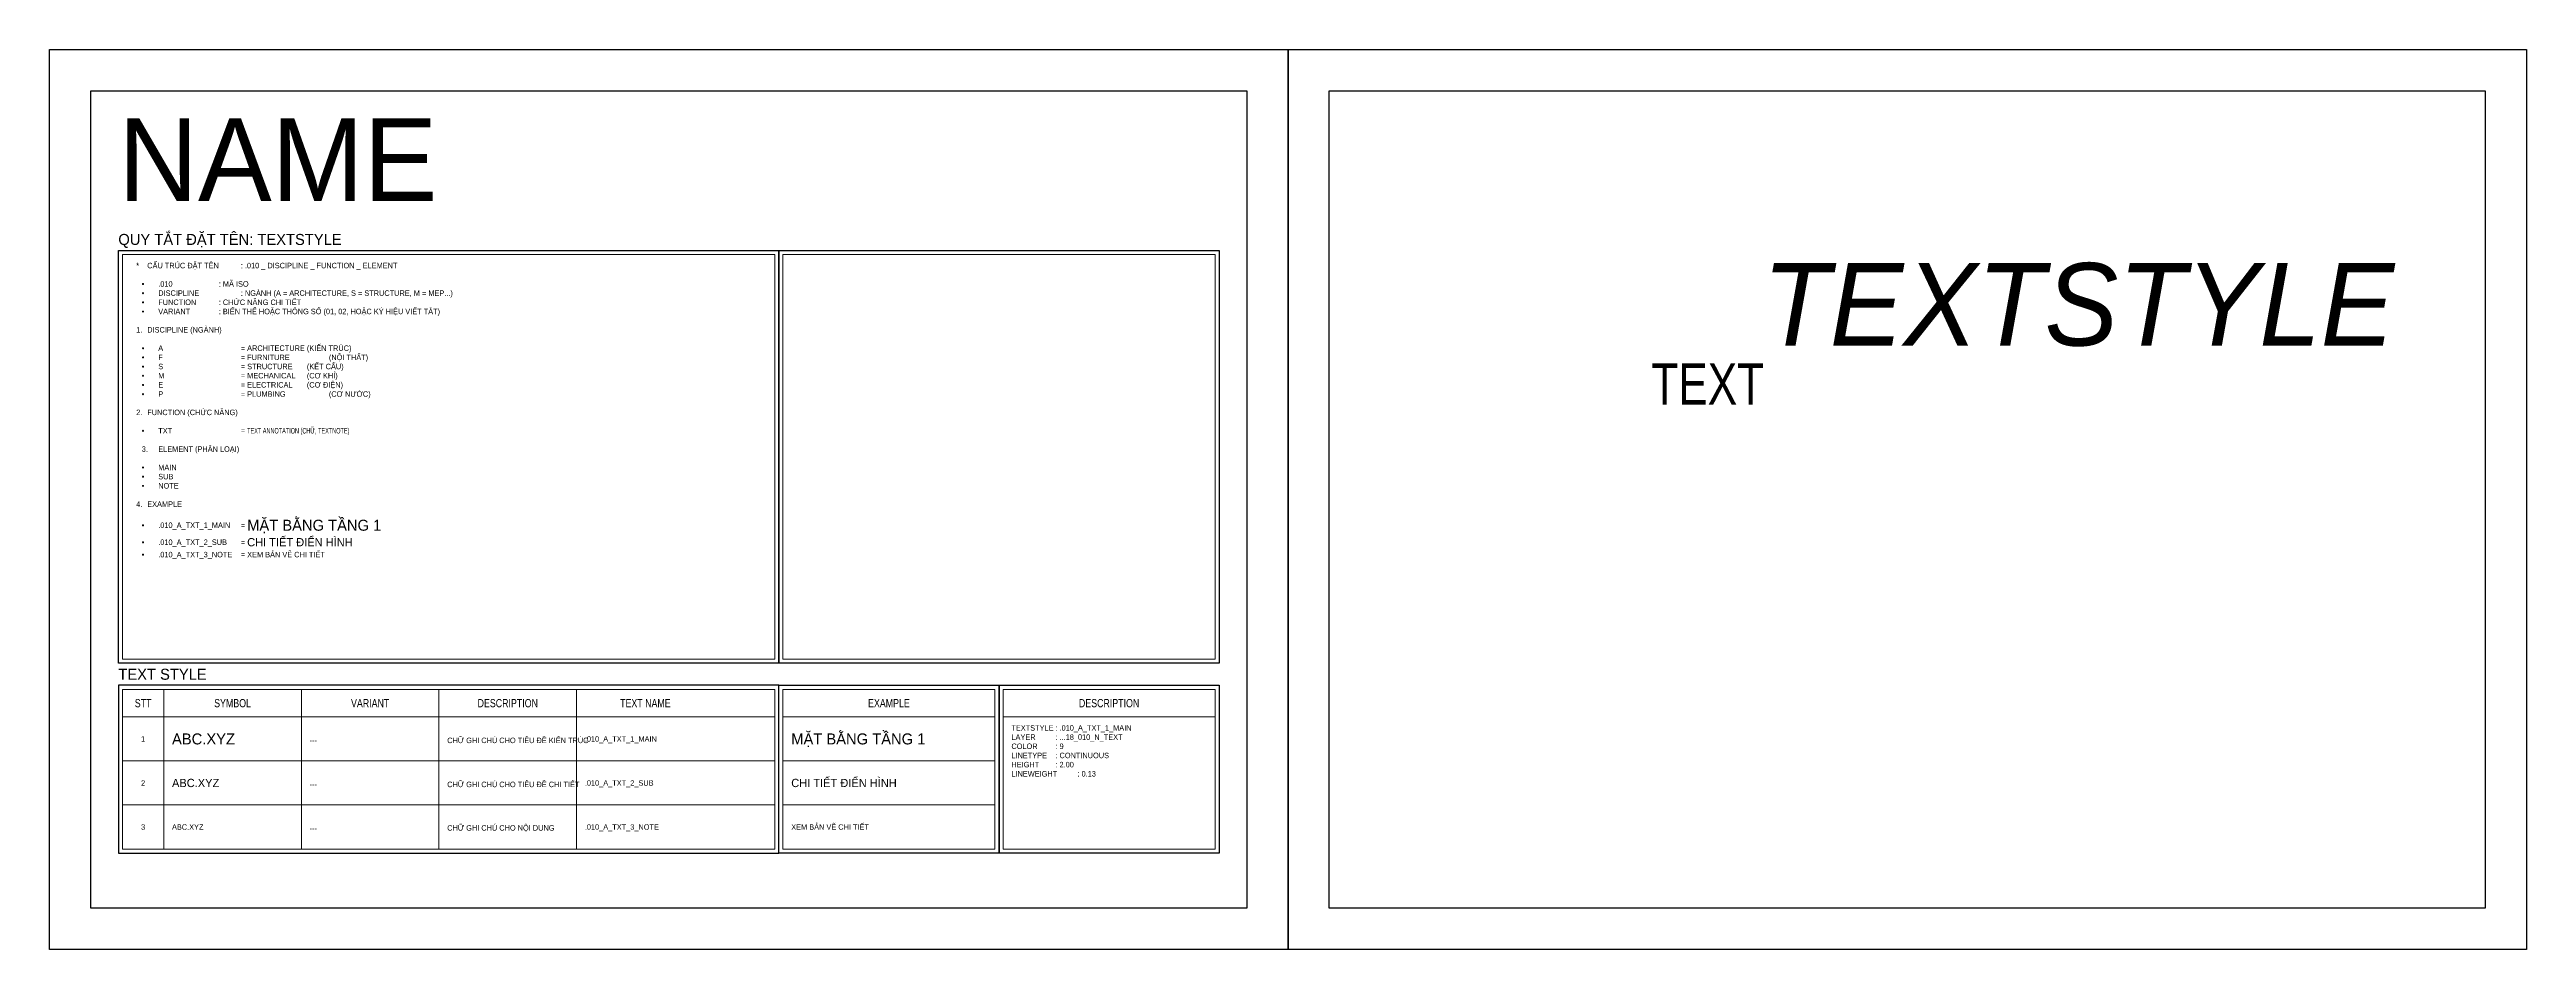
# Model space of a CAD drawing. Header units: millimetres. Extents: x 21129 to 2803301, y -510327 to 166837.
# Drawn here: x 353892 to 443892, y -65063 to -32363 of the extents above; entities that cross this region are included whole.
import ezdxf
from ezdxf.enums import TextEntityAlignment as Align

# ---------------------------------------------------------------- set-up
doc = ezdxf.new("R2010")
doc.units = ezdxf.units.MM
doc.layers.add('....01_TNT_A_DRAWING', color=7, linetype='Continuous')
doc.layers.add('....20_TNT_N_TEXT', color=9, linetype='Continuous')
doc.layers.add('....02_TNT_A_VIRTURAL', color=9, linetype='Continuous', lineweight=30, transparency=0.5)
doc.layers.add('....03_TNT_A_THIN', color=251, linetype='Continuous', lineweight=13, transparency=0.5)
doc.styles.add('.TNT_A_TXT_1_MAIN', font='')
doc.styles.add('.TNT_A_TXT_2_SUB', font='UNI Alter Gothic (H).ttf')
doc.styles.add('.TNT_A_TXT_3_NOTE', font='uromans.shx', dxfattribs={"width": 0.8})
doc.styles.get('.TNT_A_TXT_1_MAIN').set_extended_font_data('UNI HelvetIns (H)')

msp = doc.modelspace()

# ---------------------------------------------------------------- texts
at = {"layer": '....20_TNT_N_TEXT', "style": '.TNT_A_TXT_1_MAIN'}
for s, p in [('QUY TẮT ĐẶT TÊN: TEXTSTYLE', (356392.4, -39462.9)), ('TEXT STYLE', (356392.4, -55262.9))]:
    msp.add_text(s, height=400, dxfattribs=at).set_placement(p)
at = {"layer": '....20_TNT_N_TEXT', "style": '.TNT_A_TXT_3_NOTE', "width": 0.8}
for s, height, p in [('STT', 300, (357292.4, -56112.9)), ('SYMBOL', 300, (360542.4, -56112.9)), ('VARIANT', 300, (365542.4, -56112.9)), ('DESCRIPTION', 300, (370542.4, -56112.9)), ('TEXT NAME', 300, (375542.4, -56112.9)), ('EXAMPLE', 300, (384392.3, -56112.9)), ('DESCRIPTION', 300, (392392.3, -56112.9)), ('1', 200, (357292.4, -57412.9)), ('2', 200, (357292.4, -59012.9)), ('3', 200, (357292.4, -60612.9))]:
    msp.add_text(s, height=height, dxfattribs=at).set_placement(p, align=Align.MIDDLE)
at = {"layer": '....20_TNT_N_TEXT'}
for s, height, style, p in [('ABC.XYZ', 400, '.TNT_A_TXT_1_MAIN', (358342.4, -57412.9)), ('MẶT BẰNG TẦNG 1', 400, '.TNT_A_TXT_1_MAIN', (380842.4, -57412.9)), ('ABC.XYZ', 300, '.TNT_A_TXT_2_SUB', (358342.4, -59012.9)), ('CHI TIẾT ĐIỂN HÌNH', 300, '.TNT_A_TXT_2_SUB', (380842.4, -59012.9))]:
    msp.add_text(s, height=height, dxfattribs=dict(at, style=style)).set_placement(p, align=Align.MIDDLE_LEFT)
at = {"layer": '....20_TNT_N_TEXT', "style": '.TNT_A_TXT_3_NOTE', "width": 0.8}
for s, p in [('---', (363342.4, -57565.3)), ('CHỮ GHI CHÚ CHO TIÊU ĐỀ KIẾN TRÚC', (368342.4, -57565.3)), ('.010_A_TXT_1_MAIN ', (373342.4, -57512.9)), ('---', (363342.4, -59165.3)), ('CHỮ GHI CHÚ CHO TIÊU ĐỀ CHI TIẾT', (368342.4, -59165.3)), ('.010_A_TXT_2_SUB', (373342.4, -59112.9)), ('---', (363342.4, -60765.3)), ('CHỮ GHI CHÚ CHO NỘI DUNG', (368342.4, -60746.2)), ('.010_A_TXT_3_NOTE', (373342.4, -60712.9))]:
    msp.add_text(s, height=200, dxfattribs=at).set_placement(p)
for s, p in [('ABC.XYZ', (358342.4, -60612.9)), ('XEM BẢN VẼ CHI TIẾT', (380842.4, -60612.9))]:
    msp.add_text(s, height=200, dxfattribs=at).set_placement(p, align=Align.MIDDLE_LEFT)
at = {"layer": '....20_TNT_N_TEXT'}
for s, insert, char_height, width, attachment_point, style in [('NAME', (356392.4, -34862.9), 3000, 33013.349, 1, '.TNT_A_TXT_1_MAIN'), ('\\A1;\\pxi-3,l4,sm1,t3;*^ICẤU TRÚC ĐẶT TÊN^I: .010 _ DISCIPLINE _ FUNCTION _ ELEMENT\\P\\P\\pl5,t5;{\\fSymbol|b0|i0|c2|p18;·^I}.010^I^I^I: MÃ ISO\\P{\\fSymbol|b0|i0|c2|p18;·^I}DISCIPLINE^I^I: NGÀNH (A = ARCHITECTURE, S = STRUCTURE, M = MEP...)\\P{\\fSymbol|b0|i0|c2|p18;·^I}FUNCTION^I^I: CHỨC NĂNG CHI TIẾT \\P{\\fSymbol|b0|i0|c2|p18;·^I}VARIANT^I^I: BIẾN THỂ HOẶC THÔNG SỐ (01, 02, HOẶC KÝ HIỆU VIẾT TẮT)\\P\\pl4,t3;\\P1.^IDISCIPLINE (NGÀNH)\\P\\P\\pl5,t5;{\\fSymbol|b0|i0|c2|p18;·^I}A^I^I^I^I= ARCHITECTURE^I(KIẾN TRÚC)\\P{\\fSymbol|b0|i0|c2|p18;·^I}F^I^I^I^I= FURNITURE^I^I(NỘI THẤT)\\P{\\fSymbol|b0|i0|c2|p18;·^I}S^I^I^I^I= STRUCTURE^I(KẾT CẤU)\\P{\\fSymbol|b0|i0|c2|p18;·^I}M^I^I^I^I= MECHANICAL^I(CƠ KHÍ)\\P{\\fSymbol|b0|i0|c2|p18;·^I}E^I^I^I^I= ELECTRICAL^I(CƠ ĐIỆN)\\P{\\fSymbol|b0|i0|c2|p18;·^I}P^I^I^I^I= PLUMBING^I^I(CƠ NƯỚC)\\P\\pl4,t3;\\P2.^IFUNCTION (CHỨC NĂNG)\\P\\P\\pl5,t5;{\\fSymbol|b0|i0|c2|p18;·^I}TXT^I^I^I^I= {\\Furomans|c0;\\W0.6;TEXT ANNOTATION (CHỮ, TEXTNOTE)\\P\\pi0,l0,tz;\\P\\pi-3,l4,t3;}3.^IELEMENT (PHÂN LOẠI)\\P\\P\\pl5,t5;{\\fSymbol|b0|i0|c2|p18;·^I}MAIN^I\\P{\\fSymbol|b0|i0|c2|p18;·^I}SUB\\P{\\fSymbol|b0|i0|c2|p18;·^I}NOTE^I\\P\\pl4,t3;\\P4.^IEXAMPLE\\P\\pi0,l0,s*,tz;\\P\\pi-3,l5,sm1,t5;{\\fSymbol|b0|i0|c2|p18;·^I}.010_A_TXT_1_MAIN^I= {\\fUNI HelvetIns (H)|b0|i0|c0|p18;\\H2x;\\W1;MẶT BẰNG TẦNG 1}\\P{\\fSymbol|b0|i0|c2|p18;·^I}.010_A_TXT_2_SUB^I= {\\fUNI Alter Gothic (H)|b0|i0|c0|p18;\\H1.5x;\\W1;CHI TIẾT ĐIỂN HÌNH}\\P{\\fSymbol|b0|i0|c2|p18;·^I}.010_A_TXT_3_NOTE^I= XEM BẢN VẼ CHI TIẾT', (356842.4, -40112.9), 200, 19399.995, 1, '.TNT_A_TXT_3_NOTE'), ('{\\fUNI HelvetIns (H)|b0|i1|c0|p18;TEXTSTYLE}', (439092.4, -43162.9), 3000, 33013.349, 9, '.TNT_A_TXT_1_MAIN'), ('\\pxqj;TEXT', (439092.4, -45262.9), 1500, 27000, 9, '.TNT_A_TXT_3_NOTE'), ('\\A1;\\pxi-12,l12,sm1;TEXTSTYLE^I: .010_A_TXT_1_MAIN \\PLAYER^I: ...18_010_N_TEXT\\PCOLOR^I: 9\\PLINETYPE^I: CONTINUOUS\\PHEIGHT^I: 2.00\\PLINEWEIGHT^I: 0.13', (388842.4, -56912.9), 200, 7399.735, 1, '.TNT_A_TXT_3_NOTE')]:
    msp.add_mtext(s, dxfattribs=dict(at, insert=insert, char_height=char_height, width=width, attachment_point=attachment_point, style=style))

# ---------------------------------------------------------------- blocks, each defined once
blk = doc.blocks.new('.TNT_KHUNG LAYOUT_2')
at = {"color": 250}
blk.add_lwpolyline([(0, 327), (450, 327), (450, 0), (0, 0)], close=True, dxfattribs=at)
at = {"color": 14}
blk.add_lwpolyline([(15, 312), (435, 312), (435, 15), (15, 15)], close=True, dxfattribs=at)

# ---------------------------------------------------------------- linework, layer by layer
at = {"layer": '....02_TNT_A_VIRTURAL'}
for points in [[(356392.4, -39662.9), (380392.4, -39662.9), (380392.4, -54662.9), (356392.4, -54662.9)], [(380392.4, -39662.9), (396392.4, -39662.9), (396392.4, -54662.9), (380392.4, -54662.9)], [(380392.4, -55462.9), (356392.4, -55462.9), (356392.4, -61562.9), (380392.4, -61562.9)], [(380392.4, -55462.9), (388392.4, -55462.9), (388392.4, -61562.9), (380392.4, -61562.9)], [(388392.4, -55462.9), (396392.4, -55462.9), (396392.4, -61562.9), (388392.4, -61562.9)]]:
    msp.add_lwpolyline(points, close=True, dxfattribs=at)
at = {"layer": '....03_TNT_A_THIN'}
for p, q in [((358042.4, -55612.9), (358042.4, -61412.9)), ((363042.4, -55612.9), (363042.4, -61412.9)), ((368042.4, -55612.9), (368042.4, -61412.9)), ((373042.4, -55612.9), (373042.4, -61412.9)), ((356542.4, -56612.9), (380242.4, -56612.9)), ((380542.4, -56612.9), (388242.4, -56612.9)), ((388542.4, -56612.9), (396242.4, -56612.9)), ((356542.4, -58212.9), (380242.4, -58212.9)), ((380542.4, -58212.9), (388242.4, -58212.9)), ((356542.4, -59812.9), (380242.4, -59812.9)), ((380542.4, -59812.9), (388242.4, -59812.9))]:
    msp.add_line(p, q, dxfattribs=at)
for points in [[(356542.4, -39812.9), (380242.4, -39812.9), (380242.4, -54512.9), (356542.4, -54512.9)], [(380542.4, -39812.9), (396242.4, -39812.9), (396242.4, -54512.9), (380542.4, -54512.9)], [(356542.4, -55612.9), (380242.4, -55612.9), (380242.4, -61412.9), (356542.4, -61412.9)], [(380542.4, -55612.9), (388242.4, -55612.9), (388242.4, -61412.9), (380542.4, -61412.9)], [(388542.4, -55612.9), (396242.4, -55612.9), (396242.4, -61412.9), (388542.4, -61412.9)]]:
    msp.add_lwpolyline(points, close=True, dxfattribs=at)

# ---------------------------------------------------------------- block references
at = {"layer": '....01_TNT_A_DRAWING', "xscale": 100, "yscale": 100, "zscale": 100}
for p in [(353892.4, -65062.9), (398892.4, -65062.9)]:
    msp.add_blockref('.TNT_KHUNG LAYOUT_2', p, dxfattribs=at)

msp.set_redraw_order([(e.dxf.handle, doc.entitydb.next_handle()) for e in msp.query("TEXT MTEXT ATTDEF DIMENSION ARC_DIMENSION")])  # texts and dimensions are drawn at this point

doc.saveas('drawing.dxf')
